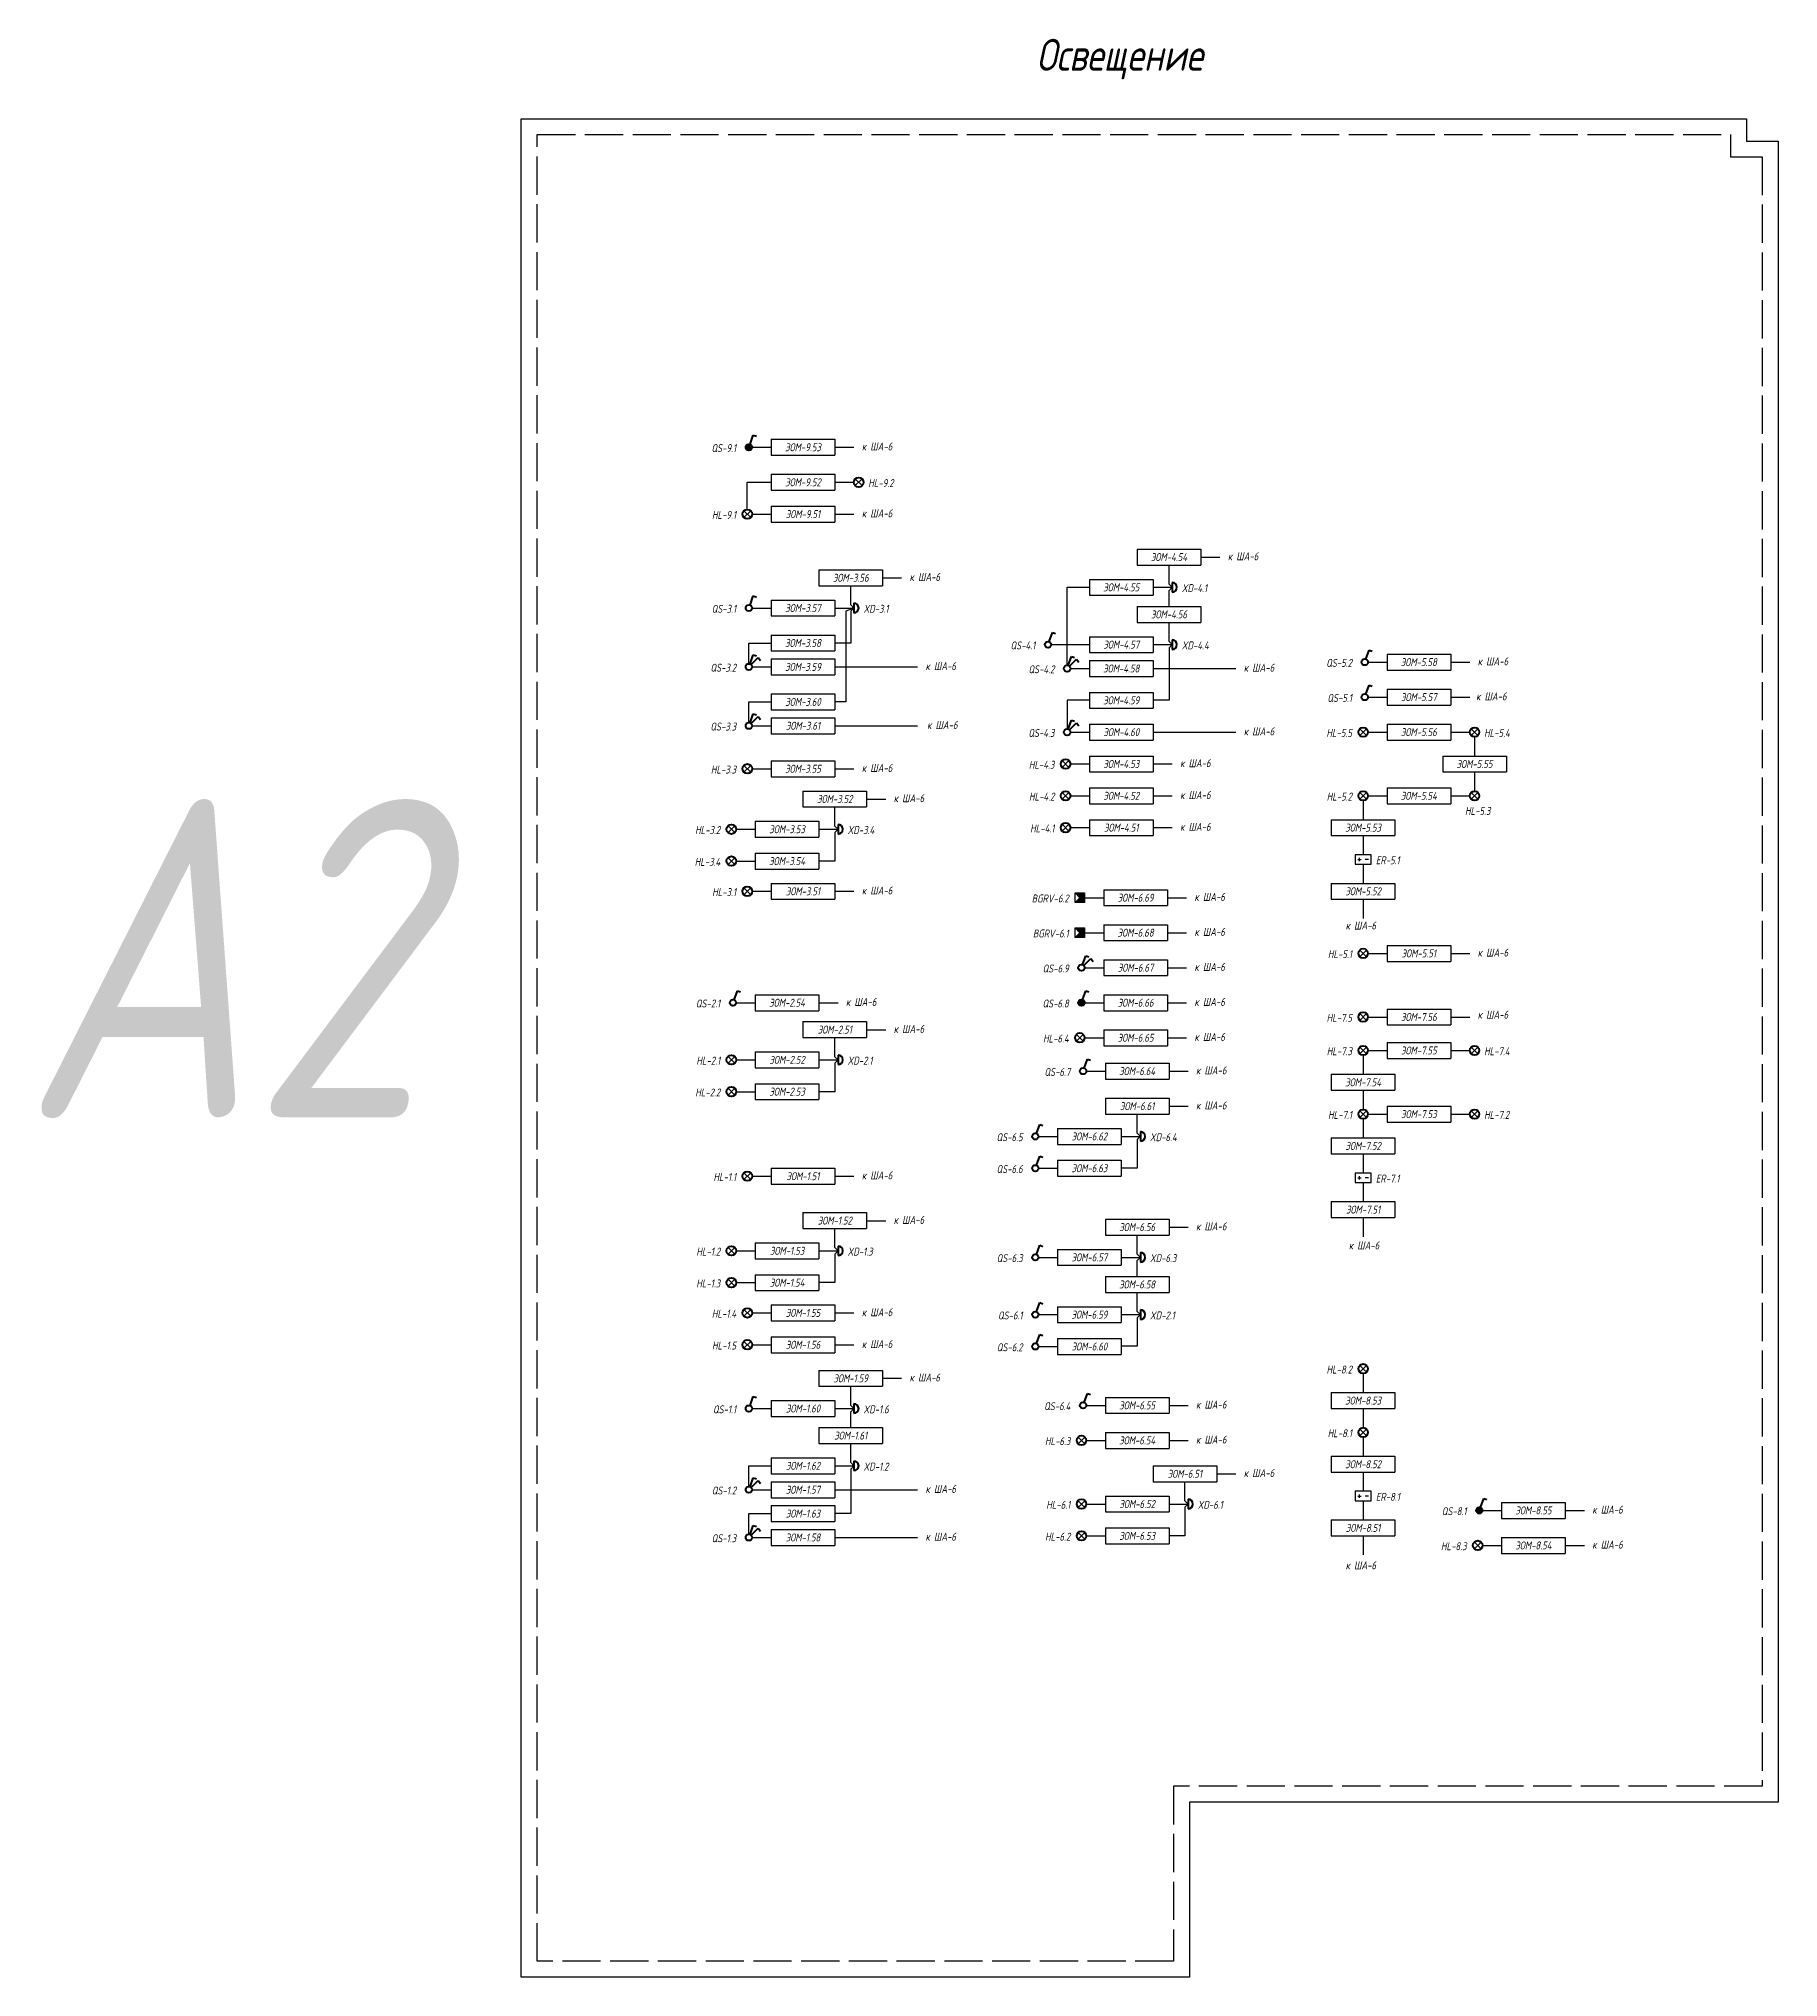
# Model space of a CAD drawing. Header units: millimetres. Extents: x -1048 to 3005, y -1068 to 487.
# Drawn here: x -338 to 209, y -1068 to -459 of the extents above; entities that cross this region are included whole.
import ezdxf
from ezdxf.enums import TextEntityAlignment as Align

# ---------------------------------------------------------------- set-up
doc = ezdxf.new("R2010")
doc.units = ezdxf.units.MM
doc.linetypes.add('ACAD_ISO02W100', pattern=[15, 12, -3])
doc.layers.add('noprint', color=2, linetype='Continuous', plot=False)
doc.styles.get("Standard").update_dxf_attribs({"font": 'arial.ttf'})
doc.styles.add('ГОСТ-ISOCPEUR', font='isocpeui.ttf', dxfattribs={"width": 0.8})
doc.linetypes.add('12V', pattern='A,12.7,-5.08,["12V",Standard,S=2.54,R=0,X=-2.54,Y=-1.27],-5.08', length=22.86)
doc.linetypes.add('220V_LINE', pattern='A,0.2,-0.05,["~220V",Standard,S=0.1,R=0,X=0,Y=-0.05],-0.4,0.1', length=0.75)

msp = doc.modelspace()

# ---------------------------------------------------------------- texts
at = {"style": 'ГОСТ-ISOCPEUR', "width": 0.8}
for s, p in [('QS-9.1', (-118.5, -588.84)), ('HL-9.1', (-118.5, -609.84)), ('QS-3.1', (-118.5, -639.34)), ('QS-4.1', (-24.5, -650.84)), ('QS-3.2', (-118.5, -657.84)), ('QS-4.2', (-18.5, -658.34)), ('QS-5.2', (75, -656.34)), ('QS-5.1', (75, -667.34)), ('QS-3.3', (-118.5, -676.34)), ('QS-4.3', (-18.5, -678.34)), ('HL-5.5', (75, -678.34)), ('HL-3.3', (-118.5, -689.84)), ('HL-4.3', (-18.5, -688.34)), ('HL-4.2', (-18.5, -698.34)), ('HL-5.2', (75, -698.34)), ('HL-5.3', (118.5, -702.84)), ('HL-3.2', (-123.5, -708.84)), ('HL-4.1', (-18.5, -708.34)), ('HL-3.4', (-123.5, -718.84)), ('HL-3.1', (-118.5, -728.34)), ('BGRV-6.2', (-14, -730.34)), ('BGRV-6.1', (-14, -741.34)), ('HL-5.1', (75, -747.84)), ('QS-6.9', (-14, -752.34)), ('QS-2.1', (-123.5, -763.34)), ('QS-6.8', (-14, -763.34)), ('HL-7.5', (75, -767.84)), ('HL-6.4', (-14, -774.34)), ('HL-2.1', (-123.5, -781.29)), ('HL-7.3', (75, -778.34)), ('QS-6.7', (-13.5, -784.84)), ('HL-2.2', (-123.5, -791.29)), ('HL-7.1', (75, -798.34)), ('QS-6.5', (-28.5, -805.34)), ('HL-1.1', (-118.5, -817.84)), ('QS-6.6', (-28.5, -815.34)), ('HL-1.2', (-123.5, -841.29)), ('QS-6.3', (-28.5, -843.34)), ('HL-1.3', (-123.5, -851.29)), ('HL-1.4', (-118.5, -860.79)), ('QS-6.1', (-28.5, -861.34)), ('HL-1.5', (-118.5, -870.79)), ('QS-6.2', (-28.5, -871.34)), ('HL-8.2', (75, -878.34)), ('QS-1.1', (-118.5, -890.84)), ('QS-6.4', (-13.5, -889.84)), ('HL-6.3', (-13.5, -900.84)), ('HL-8.1', (75, -898.34)), ('QS-1.2', (-118.5, -916.34)), ('HL-6.1', (-13.5, -920.84)), ('QS-8.1', (111, -922.84)), ('QS-1.3', (-118.5, -931.34)), ('HL-6.2', (-13.5, -930.84)), ('HL-8.3', (111, -933.84))]:
    msp.add_text(s, height=2.5, dxfattribs=at).set_placement(p, align=Align.RIGHT)
for s, p in [('к ША-6', (-79, -588.34)), ('HL-9.2', (-77, -599.84)), ('к ША-6', (-79, -609.34)), ('к ША-6', (36, -622.84)), ('к ША-6', (-64, -629.34)), ('XD-4.1', (21.5, -632.84)), ('XD-3.1', (-78.5, -639.34)), ('XD-4.4', (21.5, -650.84)), ('к ША-6', (-59, -657.34)), ('к ША-6', (41, -657.84)), ('к ША-6', (114.5, -655.84)), ('к ША-6', (114, -666.84)), ('к ША-6', (-58.5, -675.84)), ('к ША-6', (41, -677.84)), ('HL-5.4', (116.5, -678.34)), ('к ША-6', (-79, -689.34)), ('к ША-6', (21, -687.84)), ('к ША-6', (-69, -698.84)), ('к ША-6', (21, -697.84)), ('XD-3.4', (-83.5, -708.84)), ('к ША-6', (21, -707.84)), ('ER-5.1', (82.5, -718.34)), ('к ША-6', (-79, -727.84)), ('к ША-6', (25.5, -729.84)), ('к ША-6', (73, -738.84)), ('к ША-6', (25.5, -740.84)), ('к ША-6', (114.5, -747.34)), ('к ША-6', (25.5, -751.84)), ('к ША-6', (-84, -762.84)), ('к ША-6', (25.5, -762.84)), ('к ША-6', (114.5, -766.84)), ('к ША-6', (-69, -771.34)), ('к ША-6', (25.5, -773.84)), ('XD-2.1', (-83.5, -781.29)), ('HL-7.4', (116.5, -778.34)), ('к ША-6', (26, -784.34)), ('к ША-6', (26, -795.34)), ('HL-7.2', (116.5, -798.34)), ('XD-6.4', (11.5, -805.34)), ('к ША-6', (-79, -817.34)), ('ER-7.1', (82.5, -818.34)), ('к ША-6', (-69, -831.34)), ('к ША-6', (26, -833.34)), ('XD-1.3', (-83.5, -841.29)), ('к ША-6', (74, -839.34)), ('XD-6.3', (11.5, -843.34)), ('к ША-6', (-79, -860.34)), ('XD-2.1', (11.5, -861.34)), ('к ША-6', (-79, -870.34)), ('к ША-6', (-64, -880.84)), ('XD-1.6', (-78.5, -890.84)), ('к ША-6', (26, -889.34)), ('к ША-6', (26, -900.34)), ('XD-1.2', (-78.5, -908.84)), ('к ША-6', (-59, -915.84)), ('к ША-6', (41, -910.84)), ('XD-6.1', (26.5, -920.84)), ('ER-8.1', (82.5, -918.34)), ('к ША-6', (150.5, -922.34)), ('к ША-6', (-59, -930.84)), ('к ША-6', (150.5, -933.34)), ('к ША-6', (73, -939.84))]:
    msp.add_text(s, height=2.5, dxfattribs=at).set_placement(p)
at = {"layer": 'noprint', "style": 'ГОСТ-ISOCPEUR', "width": 0.8}
msp.add_text('Освещение', height=10, dxfattribs=at).set_placement((28.17, -469.04), align=Align.RIGHT)
msp.add_text('А2', height=100, dxfattribs=at).set_placement((-343.3, -797.86))

# ---------------------------------------------------------------- blocks, each defined once
blk = doc.blocks.new('*T99')
at = {"color": 0, "lineweight": -2}
for p, q in [((0, 0), (20, 0)), ((0, 0), (0, -5)), ((20, 0), (20, -5)), ((0, -5), (20, -5))]:
    blk.add_line(p, q, dxfattribs=at)
at = {"color": 0, "insert": (10, -2.5), "char_height": 2.5, "width": 19, "attachment_point": 5, "style": 'ГОСТ-ISOCPEUR'}
blk.add_mtext('{ЭОМ-1.51}', dxfattribs=at)
blk = doc.blocks.new('коробка коммутационная')
at = {"color": 0, "lineweight": -2}
blk.add_line((0, 3), (0, 0), dxfattribs=at)
blk.add_arc((0, 1.5), 1.5, 270, 90, dxfattribs=at)
blk = doc.blocks.new('*T100')
at = {"color": 0, "lineweight": -2}
for p, q in [((0, 0), (20, 0)), ((0, 0), (0, -5)), ((20, 0), (20, -5)), ((0, -5), (20, -5))]:
    blk.add_line(p, q, dxfattribs=at)
at = {"color": 0, "insert": (10, -2.5), "char_height": 2.5, "width": 19, "attachment_point": 5, "style": 'ГОСТ-ISOCPEUR'}
blk.add_mtext('{ЭОМ-1.52}', dxfattribs=at)
blk = doc.blocks.new('*T101')
at = {"color": 0, "lineweight": -2}
for p, q in [((0, 0), (20, 0)), ((0, 0), (0, -5)), ((20, 0), (20, -5)), ((0, -5), (20, -5))]:
    blk.add_line(p, q, dxfattribs=at)
at = {"color": 0, "insert": (10, -2.5), "char_height": 2.5, "width": 19, "attachment_point": 5, "style": 'ГОСТ-ISOCPEUR'}
blk.add_mtext('{ЭОМ-1.53}', dxfattribs=at)
blk = doc.blocks.new('*T102')
at = {"color": 0, "lineweight": -2}
for p, q in [((0, 0), (20, 0)), ((0, 0), (0, -5)), ((20, 0), (20, -5)), ((0, -5), (20, -5))]:
    blk.add_line(p, q, dxfattribs=at)
at = {"color": 0, "insert": (10, -2.5), "char_height": 2.5, "width": 19, "attachment_point": 5, "style": 'ГОСТ-ISOCPEUR'}
blk.add_mtext('{ЭОМ-1.54}', dxfattribs=at)
blk = doc.blocks.new('*T103')
at = {"color": 0, "lineweight": -2}
for p, q in [((0, 0), (20, 0)), ((0, 0), (0, -5)), ((20, 0), (20, -5)), ((0, -5), (20, -5))]:
    blk.add_line(p, q, dxfattribs=at)
at = {"color": 0, "insert": (10, -2.5), "char_height": 2.5, "width": 19, "attachment_point": 5, "style": 'ГОСТ-ISOCPEUR'}
blk.add_mtext('{ЭОМ-1.55}', dxfattribs=at)
blk = doc.blocks.new('*T104')
at = {"color": 0, "lineweight": -2}
for p, q in [((0, 0), (20, 0)), ((0, 0), (0, -5)), ((20, 0), (20, -5)), ((0, -5), (20, -5))]:
    blk.add_line(p, q, dxfattribs=at)
at = {"color": 0, "insert": (10, -2.5), "char_height": 2.5, "width": 19, "attachment_point": 5, "style": 'ГОСТ-ISOCPEUR'}
blk.add_mtext('{ЭОМ-1.56}', dxfattribs=at)
blk = doc.blocks.new('кнопка 1')
at = {"color": 0, "lineweight": -2}
for p, q in [((0.35, 0.94), (1.39, 3.78)), ((1.39, 3.78), (2.34, 3.45))]:
    blk.add_line(p, q, dxfattribs=at)
blk.add_circle((0, 0), 1, dxfattribs=at)
blk = doc.blocks.new('*T142')
at = {"color": 0, "lineweight": -2}
for p, q in [((0, 0), (20, 0)), ((0, 0), (0, -5)), ((20, 0), (20, -5)), ((0, -5), (20, -5))]:
    blk.add_line(p, q, dxfattribs=at)
at = {"color": 0, "insert": (10, -2.5), "char_height": 2.5, "width": 19, "attachment_point": 5, "style": 'ГОСТ-ISOCPEUR'}
blk.add_mtext('{ЭОМ-1.60}', dxfattribs=at)
blk = doc.blocks.new('*T143')
at = {"color": 0, "lineweight": -2}
for p, q in [((0, 0), (20, 0)), ((0, 0), (0, -5)), ((20, 0), (20, -5)), ((0, -5), (20, -5))]:
    blk.add_line(p, q, dxfattribs=at)
at = {"color": 0, "insert": (10, -2.5), "char_height": 2.5, "width": 19, "attachment_point": 5, "style": 'ГОСТ-ISOCPEUR'}
blk.add_mtext('{ЭОМ-1.57}', dxfattribs=at)
blk = doc.blocks.new('кнопка 2')
at = {"color": 0, "lineweight": -2}
for p, q in [((0.35, 0.94), (1.39, 3.78)), ((0.71, 0.71), (2.93, 2.93)), ((1.39, 3.78), (2.34, 3.45)), ((2.93, 2.93), (3.66, 2))]:
    blk.add_line(p, q, dxfattribs=at)
blk.add_circle((0, 0), 1, dxfattribs=at)
blk = doc.blocks.new('*T144')
at = {"color": 0, "lineweight": -2}
for p, q in [((0, 0), (20, 0)), ((0, 0), (0, -5)), ((20, 0), (20, -5)), ((0, -5), (20, -5))]:
    blk.add_line(p, q, dxfattribs=at)
at = {"color": 0, "insert": (10, -2.5), "char_height": 2.5, "width": 19, "attachment_point": 5, "style": 'ГОСТ-ISOCPEUR'}
blk.add_mtext('{ЭОМ-1.58}', dxfattribs=at)
blk = doc.blocks.new('*T145')
at = {"color": 0, "lineweight": -2}
for p, q in [((0, 0), (20, 0)), ((0, 0), (0, -5)), ((20, 0), (20, -5)), ((0, -5), (20, -5))]:
    blk.add_line(p, q, dxfattribs=at)
at = {"color": 0, "insert": (10, -2.5), "char_height": 2.5, "width": 19, "attachment_point": 5, "style": 'ГОСТ-ISOCPEUR'}
blk.add_mtext('{ЭОМ-2.51}', dxfattribs=at)
blk = doc.blocks.new('*T146')
at = {"color": 0, "lineweight": -2}
for p, q in [((0, 0), (20, 0)), ((0, 0), (0, -5)), ((20, 0), (20, -5)), ((0, -5), (20, -5))]:
    blk.add_line(p, q, dxfattribs=at)
at = {"color": 0, "insert": (10, -2.5), "char_height": 2.5, "width": 19, "attachment_point": 5, "style": 'ГОСТ-ISOCPEUR'}
blk.add_mtext('{ЭОМ-2.52}', dxfattribs=at)
blk = doc.blocks.new('*T147')
at = {"color": 0, "lineweight": -2}
for p, q in [((0, 0), (20, 0)), ((0, 0), (0, -5)), ((20, 0), (20, -5)), ((0, -5), (20, -5))]:
    blk.add_line(p, q, dxfattribs=at)
at = {"color": 0, "insert": (10, -2.5), "char_height": 2.5, "width": 19, "attachment_point": 5, "style": 'ГОСТ-ISOCPEUR'}
blk.add_mtext('{ЭОМ-2.53}', dxfattribs=at)
blk = doc.blocks.new('*T149')
at = {"color": 0, "lineweight": -2}
for p, q in [((0, 0), (20, 0)), ((0, 0), (0, -5)), ((20, 0), (20, -5)), ((0, -5), (20, -5))]:
    blk.add_line(p, q, dxfattribs=at)
at = {"color": 0, "insert": (10, -2.5), "char_height": 2.5, "width": 19, "attachment_point": 5, "style": 'ГОСТ-ISOCPEUR'}
blk.add_mtext('{ЭОМ-1.59}', dxfattribs=at)
blk = doc.blocks.new('*T150')
at = {"color": 0, "lineweight": -2}
for p, q in [((0, 0), (20, 0)), ((0, 0), (0, -5)), ((20, 0), (20, -5)), ((0, -5), (20, -5))]:
    blk.add_line(p, q, dxfattribs=at)
at = {"color": 0, "insert": (10, -2.5), "char_height": 2.5, "width": 19, "attachment_point": 5, "style": 'ГОСТ-ISOCPEUR'}
blk.add_mtext('{ЭОМ-1.61}', dxfattribs=at)
blk = doc.blocks.new('*T151')
at = {"color": 0, "lineweight": -2}
for p, q in [((0, 0), (20, 0)), ((0, 0), (0, -5)), ((20, 0), (20, -5)), ((0, -5), (20, -5))]:
    blk.add_line(p, q, dxfattribs=at)
at = {"color": 0, "insert": (10, -2.5), "char_height": 2.5, "width": 19, "attachment_point": 5, "style": 'ГОСТ-ISOCPEUR'}
blk.add_mtext('{ЭОМ-1.62}', dxfattribs=at)
blk = doc.blocks.new('*T152')
at = {"color": 0, "lineweight": -2}
for p, q in [((0, 0), (20, 0)), ((0, 0), (0, -5)), ((20, 0), (20, -5)), ((0, -5), (20, -5))]:
    blk.add_line(p, q, dxfattribs=at)
at = {"color": 0, "insert": (10, -2.5), "char_height": 2.5, "width": 19, "attachment_point": 5, "style": 'ГОСТ-ISOCPEUR'}
blk.add_mtext('{ЭОМ-1.63}', dxfattribs=at)
blk = doc.blocks.new('*T153')
at = {"color": 0, "lineweight": -2}
for p, q in [((0, 0), (20, 0)), ((0, 0), (0, -5)), ((20, 0), (20, -5)), ((0, -5), (20, -5))]:
    blk.add_line(p, q, dxfattribs=at)
at = {"color": 0, "insert": (10, -2.5), "char_height": 2.5, "width": 19, "attachment_point": 5, "style": 'ГОСТ-ISOCPEUR'}
blk.add_mtext('{ЭОМ-2.54}', dxfattribs=at)
blk = doc.blocks.new('*T155')
at = {"color": 0, "lineweight": -2}
for p, q in [((0, 0), (20, 0)), ((0, 0), (0, -5)), ((20, 0), (20, -5)), ((0, -5), (20, -5))]:
    blk.add_line(p, q, dxfattribs=at)
at = {"color": 0, "insert": (10, -2.5), "char_height": 2.5, "width": 19, "attachment_point": 5, "style": 'ГОСТ-ISOCPEUR'}
blk.add_mtext('{ЭОМ-3.51}', dxfattribs=at)
blk = doc.blocks.new('*T156')
at = {"color": 0, "lineweight": -2}
for p, q in [((0, 0), (20, 0)), ((0, 0), (0, -5)), ((20, 0), (20, -5)), ((0, -5), (20, -5))]:
    blk.add_line(p, q, dxfattribs=at)
at = {"color": 0, "insert": (10, -2.5), "char_height": 2.5, "width": 19, "attachment_point": 5, "style": 'ГОСТ-ISOCPEUR'}
blk.add_mtext('{ЭОМ-3.52}', dxfattribs=at)
blk = doc.blocks.new('*T157')
at = {"color": 0, "lineweight": -2}
for p, q in [((0, 0), (20, 0)), ((0, 0), (0, -5)), ((20, 0), (20, -5)), ((0, -5), (20, -5))]:
    blk.add_line(p, q, dxfattribs=at)
at = {"color": 0, "insert": (10, -2.5), "char_height": 2.5, "width": 19, "attachment_point": 5, "style": 'ГОСТ-ISOCPEUR'}
blk.add_mtext('{ЭОМ-3.53}', dxfattribs=at)
blk = doc.blocks.new('*T158')
at = {"color": 0, "lineweight": -2}
for p, q in [((0, 0), (20, 0)), ((0, 0), (0, -5)), ((20, 0), (20, -5)), ((0, -5), (20, -5))]:
    blk.add_line(p, q, dxfattribs=at)
at = {"color": 0, "insert": (10, -2.5), "char_height": 2.5, "width": 19, "attachment_point": 5, "style": 'ГОСТ-ISOCPEUR'}
blk.add_mtext('{ЭОМ-3.54}', dxfattribs=at)
blk = doc.blocks.new('*T159')
at = {"color": 0, "lineweight": -2}
for p, q in [((0, 0), (20, 0)), ((0, 0), (0, -5)), ((20, 0), (20, -5)), ((0, -5), (20, -5))]:
    blk.add_line(p, q, dxfattribs=at)
at = {"color": 0, "insert": (10, -2.5), "char_height": 2.5, "width": 19, "attachment_point": 5, "style": 'ГОСТ-ISOCPEUR'}
blk.add_mtext('{ЭОМ-3.55}', dxfattribs=at)
blk = doc.blocks.new('*T160')
at = {"color": 0, "lineweight": -2}
for p, q in [((0, 0), (20, 0)), ((0, 0), (0, -5)), ((20, 0), (20, -5)), ((0, -5), (20, -5))]:
    blk.add_line(p, q, dxfattribs=at)
at = {"color": 0, "insert": (10, -2.5), "char_height": 2.5, "width": 19, "attachment_point": 5, "style": 'ГОСТ-ISOCPEUR'}
blk.add_mtext('{ЭОМ-3.57}', dxfattribs=at)
blk = doc.blocks.new('*T161')
at = {"color": 0, "lineweight": -2}
for p, q in [((0, 0), (20, 0)), ((0, 0), (0, -5)), ((20, 0), (20, -5)), ((0, -5), (20, -5))]:
    blk.add_line(p, q, dxfattribs=at)
at = {"color": 0, "insert": (10, -2.5), "char_height": 2.5, "width": 19, "attachment_point": 5, "style": 'ГОСТ-ISOCPEUR'}
blk.add_mtext('{ЭОМ-3.59}', dxfattribs=at)
blk = doc.blocks.new('*T162')
at = {"color": 0, "lineweight": -2}
for p, q in [((0, 0), (20, 0)), ((0, 0), (0, -5)), ((20, 0), (20, -5)), ((0, -5), (20, -5))]:
    blk.add_line(p, q, dxfattribs=at)
at = {"color": 0, "insert": (10, -2.5), "char_height": 2.5, "width": 19, "attachment_point": 5, "style": 'ГОСТ-ISOCPEUR'}
blk.add_mtext('{ЭОМ-3.56}', dxfattribs=at)
blk = doc.blocks.new('*T164')
at = {"color": 0, "lineweight": -2}
for p, q in [((0, 0), (20, 0)), ((0, 0), (0, -5)), ((20, 0), (20, -5)), ((0, -5), (20, -5))]:
    blk.add_line(p, q, dxfattribs=at)
at = {"color": 0, "insert": (10, -2.5), "char_height": 2.5, "width": 19, "attachment_point": 5, "style": 'ГОСТ-ISOCPEUR'}
blk.add_mtext('{ЭОМ-3.58}', dxfattribs=at)
blk = doc.blocks.new('*T165')
at = {"color": 0, "lineweight": -2}
for p, q in [((0, 0), (20, 0)), ((0, 0), (0, -5)), ((20, 0), (20, -5)), ((0, -5), (20, -5))]:
    blk.add_line(p, q, dxfattribs=at)
at = {"color": 0, "insert": (10, -2.5), "char_height": 2.5, "width": 19, "attachment_point": 5, "style": 'ГОСТ-ISOCPEUR'}
blk.add_mtext('{ЭОМ-3.61}', dxfattribs=at)
blk = doc.blocks.new('*T166')
at = {"color": 0, "lineweight": -2}
for p, q in [((0, 0), (20, 0)), ((0, 0), (0, -5)), ((20, 0), (20, -5)), ((0, -5), (20, -5))]:
    blk.add_line(p, q, dxfattribs=at)
at = {"color": 0, "insert": (10, -2.5), "char_height": 2.5, "width": 19, "attachment_point": 5, "style": 'ГОСТ-ISOCPEUR'}
blk.add_mtext('{ЭОМ-3.60}', dxfattribs=at)
blk = doc.blocks.new('*T167')
at = {"color": 0, "lineweight": -2}
for p, q in [((0, 0), (20, 0)), ((0, 0), (0, -5)), ((20, 0), (20, -5)), ((0, -5), (20, -5))]:
    blk.add_line(p, q, dxfattribs=at)
at = {"color": 0, "insert": (10, -2.5), "char_height": 2.5, "width": 19, "attachment_point": 5, "style": 'ГОСТ-ISOCPEUR'}
blk.add_mtext('{ЭОМ-9.51}', dxfattribs=at)
blk = doc.blocks.new('*T168')
at = {"color": 0, "lineweight": -2}
for p, q in [((0, 0), (20, 0)), ((0, 0), (0, -5)), ((20, 0), (20, -5)), ((0, -5), (20, -5))]:
    blk.add_line(p, q, dxfattribs=at)
at = {"color": 0, "insert": (10, -2.5), "char_height": 2.5, "width": 19, "attachment_point": 5, "style": 'ГОСТ-ISOCPEUR'}
blk.add_mtext('{ЭОМ-9.52}', dxfattribs=at)
blk = doc.blocks.new('*T169')
at = {"color": 0, "lineweight": -2}
for p, q in [((0, 0), (20, 0)), ((0, 0), (0, -5)), ((20, 0), (20, -5)), ((0, -5), (20, -5))]:
    blk.add_line(p, q, dxfattribs=at)
at = {"color": 0, "insert": (10, -2.5), "char_height": 2.5, "width": 19, "attachment_point": 5, "style": 'ГОСТ-ISOCPEUR'}
blk.add_mtext('{ЭОМ-9.53}', dxfattribs=at)
blk = doc.blocks.new('кнопка 1 открытая IP44')
at = {"lineweight": -2}
blk.add_hatch(color=0, dxfattribs=at).paths.add_polyline_path([(-1, 0, 1), (1, 0, 1)])
at = {"color": 0, "lineweight": -2}
for p, q in [((0.35, 0.94), (1.39, 3.78)), ((1.39, 3.78), (2.34, 3.45))]:
    blk.add_line(p, q, dxfattribs=at)
blk.add_circle((0, 0), 1, dxfattribs=at)
blk = doc.blocks.new('*T170')
at = {"color": 0, "lineweight": -2}
for p, q in [((0, 0), (20, 0)), ((0, 0), (0, -5)), ((20, 0), (20, -5)), ((0, -5), (20, -5))]:
    blk.add_line(p, q, dxfattribs=at)
at = {"color": 0, "insert": (10, -2.5), "char_height": 2.5, "width": 19, "attachment_point": 5, "style": 'ГОСТ-ISOCPEUR'}
blk.add_mtext('{ЭОМ-4.51}', dxfattribs=at)
blk = doc.blocks.new('*T171')
at = {"color": 0, "lineweight": -2}
for p, q in [((0, 0), (20, 0)), ((0, 0), (0, -5)), ((20, 0), (20, -5)), ((0, -5), (20, -5))]:
    blk.add_line(p, q, dxfattribs=at)
at = {"color": 0, "insert": (10, -2.5), "char_height": 2.5, "width": 19, "attachment_point": 5, "style": 'ГОСТ-ISOCPEUR'}
blk.add_mtext('{ЭОМ-4.52}', dxfattribs=at)
blk = doc.blocks.new('*T172')
at = {"color": 0, "lineweight": -2}
for p, q in [((0, 0), (20, 0)), ((0, 0), (0, -5)), ((20, 0), (20, -5)), ((0, -5), (20, -5))]:
    blk.add_line(p, q, dxfattribs=at)
at = {"color": 0, "insert": (10, -2.5), "char_height": 2.5, "width": 19, "attachment_point": 5, "style": 'ГОСТ-ISOCPEUR'}
blk.add_mtext('{ЭОМ-4.53}', dxfattribs=at)
blk = doc.blocks.new('*T173')
at = {"color": 0, "lineweight": -2}
for p, q in [((0, 0), (20, 0)), ((0, 0), (0, -5)), ((20, 0), (20, -5)), ((0, -5), (20, -5))]:
    blk.add_line(p, q, dxfattribs=at)
at = {"color": 0, "insert": (10, -2.5), "char_height": 2.5, "width": 19, "attachment_point": 5, "style": 'ГОСТ-ISOCPEUR'}
blk.add_mtext('{ЭОМ-4.58}', dxfattribs=at)
blk = doc.blocks.new('*T174')
at = {"color": 0, "lineweight": -2}
for p, q in [((0, 0), (20, 0)), ((0, 0), (0, -5)), ((20, 0), (20, -5)), ((0, -5), (20, -5))]:
    blk.add_line(p, q, dxfattribs=at)
at = {"color": 0, "insert": (10, -2.5), "char_height": 2.5, "width": 19, "attachment_point": 5, "style": 'ГОСТ-ISOCPEUR'}
blk.add_mtext('{ЭОМ-4.54}', dxfattribs=at)
blk = doc.blocks.new('*T175')
at = {"color": 0, "lineweight": -2}
for p, q in [((0, 0), (20, 0)), ((0, 0), (0, -5)), ((20, 0), (20, -5)), ((0, -5), (20, -5))]:
    blk.add_line(p, q, dxfattribs=at)
at = {"color": 0, "insert": (10, -2.5), "char_height": 2.5, "width": 19, "attachment_point": 5, "style": 'ГОСТ-ISOCPEUR'}
blk.add_mtext('{ЭОМ-4.56}', dxfattribs=at)
blk = doc.blocks.new('*T176')
at = {"color": 0, "lineweight": -2}
for p, q in [((0, 0), (20, 0)), ((0, 0), (0, -5)), ((20, 0), (20, -5)), ((0, -5), (20, -5))]:
    blk.add_line(p, q, dxfattribs=at)
at = {"color": 0, "insert": (10, -2.5), "char_height": 2.5, "width": 19, "attachment_point": 5, "style": 'ГОСТ-ISOCPEUR'}
blk.add_mtext('{ЭОМ-4.57}', dxfattribs=at)
blk = doc.blocks.new('*T177')
at = {"color": 0, "lineweight": -2}
for p, q in [((0, 0), (20, 0)), ((0, 0), (0, -5)), ((20, 0), (20, -5)), ((0, -5), (20, -5))]:
    blk.add_line(p, q, dxfattribs=at)
at = {"color": 0, "insert": (10, -2.5), "char_height": 2.5, "width": 19, "attachment_point": 5, "style": 'ГОСТ-ISOCPEUR'}
blk.add_mtext('{ЭОМ-4.55}', dxfattribs=at)
blk = doc.blocks.new('*T178')
at = {"color": 0, "lineweight": -2}
for p, q in [((0, 0), (20, 0)), ((0, 0), (0, -5)), ((20, 0), (20, -5)), ((0, -5), (20, -5))]:
    blk.add_line(p, q, dxfattribs=at)
at = {"color": 0, "insert": (10, -2.5), "char_height": 2.5, "width": 19, "attachment_point": 5, "style": 'ГОСТ-ISOCPEUR'}
blk.add_mtext('{ЭОМ-4.60}', dxfattribs=at)
blk = doc.blocks.new('*T179')
at = {"color": 0, "lineweight": -2}
for p, q in [((0, 0), (20, 0)), ((0, 0), (0, -5)), ((20, 0), (20, -5)), ((0, -5), (20, -5))]:
    blk.add_line(p, q, dxfattribs=at)
at = {"color": 0, "insert": (10, -2.5), "char_height": 2.5, "width": 19, "attachment_point": 5, "style": 'ГОСТ-ISOCPEUR'}
blk.add_mtext('{ЭОМ-6.51}', dxfattribs=at)
blk = doc.blocks.new('*T180')
at = {"color": 0, "lineweight": -2}
for p, q in [((0, 0), (20, 0)), ((0, 0), (0, -5)), ((20, 0), (20, -5)), ((0, -5), (20, -5))]:
    blk.add_line(p, q, dxfattribs=at)
at = {"color": 0, "insert": (10, -2.5), "char_height": 2.5, "width": 19, "attachment_point": 5, "style": 'ГОСТ-ISOCPEUR'}
blk.add_mtext('{ЭОМ-6.52}', dxfattribs=at)
blk = doc.blocks.new('*T181')
at = {"color": 0, "lineweight": -2}
for p, q in [((0, 0), (20, 0)), ((0, 0), (0, -5)), ((20, 0), (20, -5)), ((0, -5), (20, -5))]:
    blk.add_line(p, q, dxfattribs=at)
at = {"color": 0, "insert": (10, -2.5), "char_height": 2.5, "width": 19, "attachment_point": 5, "style": 'ГОСТ-ISOCPEUR'}
blk.add_mtext('{ЭОМ-6.53}', dxfattribs=at)
blk = doc.blocks.new('*T182')
at = {"color": 0, "lineweight": -2}
for p, q in [((0, 0), (20, 0)), ((0, 0), (0, -5)), ((20, 0), (20, -5)), ((0, -5), (20, -5))]:
    blk.add_line(p, q, dxfattribs=at)
at = {"color": 0, "insert": (10, -2.5), "char_height": 2.5, "width": 19, "attachment_point": 5, "style": 'ГОСТ-ISOCPEUR'}
blk.add_mtext('{ЭОМ-6.54}', dxfattribs=at)
blk = doc.blocks.new('*T183')
at = {"color": 0, "lineweight": -2}
for p, q in [((0, 0), (20, 0)), ((0, 0), (0, -5)), ((20, 0), (20, -5)), ((0, -5), (20, -5))]:
    blk.add_line(p, q, dxfattribs=at)
at = {"color": 0, "insert": (10, -2.5), "char_height": 2.5, "width": 19, "attachment_point": 5, "style": 'ГОСТ-ISOCPEUR'}
blk.add_mtext('{ЭОМ-6.55}', dxfattribs=at)
blk = doc.blocks.new('*T184')
at = {"color": 0, "lineweight": -2}
for p, q in [((0, 0), (20, 0)), ((0, 0), (0, -5)), ((20, 0), (20, -5)), ((0, -5), (20, -5))]:
    blk.add_line(p, q, dxfattribs=at)
at = {"color": 0, "insert": (10, -2.5), "char_height": 2.5, "width": 19, "attachment_point": 5, "style": 'ГОСТ-ISOCPEUR'}
blk.add_mtext('{ЭОМ-6.56}', dxfattribs=at)
blk = doc.blocks.new('*T185')
at = {"color": 0, "lineweight": -2}
for p, q in [((0, 0), (20, 0)), ((0, 0), (0, -5)), ((20, 0), (20, -5)), ((0, -5), (20, -5))]:
    blk.add_line(p, q, dxfattribs=at)
at = {"color": 0, "insert": (10, -2.5), "char_height": 2.5, "width": 19, "attachment_point": 5, "style": 'ГОСТ-ISOCPEUR'}
blk.add_mtext('{ЭОМ-6.58}', dxfattribs=at)
blk = doc.blocks.new('*T186')
at = {"color": 0, "lineweight": -2}
for p, q in [((0, 0), (20, 0)), ((0, 0), (0, -5)), ((20, 0), (20, -5)), ((0, -5), (20, -5))]:
    blk.add_line(p, q, dxfattribs=at)
at = {"color": 0, "insert": (10, -2.5), "char_height": 2.5, "width": 19, "attachment_point": 5, "style": 'ГОСТ-ISOCPEUR'}
blk.add_mtext('{ЭОМ-6.57}', dxfattribs=at)
blk = doc.blocks.new('*T187')
at = {"color": 0, "lineweight": -2}
for p, q in [((0, 0), (20, 0)), ((0, 0), (0, -5)), ((20, 0), (20, -5)), ((0, -5), (20, -5))]:
    blk.add_line(p, q, dxfattribs=at)
at = {"color": 0, "insert": (10, -2.5), "char_height": 2.5, "width": 19, "attachment_point": 5, "style": 'ГОСТ-ISOCPEUR'}
blk.add_mtext('{ЭОМ-6.59}', dxfattribs=at)
blk = doc.blocks.new('*T188')
at = {"color": 0, "lineweight": -2}
for p, q in [((0, 0), (20, 0)), ((0, 0), (0, -5)), ((20, 0), (20, -5)), ((0, -5), (20, -5))]:
    blk.add_line(p, q, dxfattribs=at)
at = {"color": 0, "insert": (10, -2.5), "char_height": 2.5, "width": 19, "attachment_point": 5, "style": 'ГОСТ-ISOCPEUR'}
blk.add_mtext('{ЭОМ-6.60}', dxfattribs=at)
blk = doc.blocks.new('*T189')
at = {"color": 0, "lineweight": -2}
for p, q in [((0, 0), (20, 0)), ((0, 0), (0, -5)), ((20, 0), (20, -5)), ((0, -5), (20, -5))]:
    blk.add_line(p, q, dxfattribs=at)
at = {"color": 0, "insert": (10, -2.5), "char_height": 2.5, "width": 19, "attachment_point": 5, "style": 'ГОСТ-ISOCPEUR'}
blk.add_mtext('{ЭОМ-6.61}', dxfattribs=at)
blk = doc.blocks.new('*T190')
at = {"color": 0, "lineweight": -2}
for p, q in [((0, 0), (20, 0)), ((0, 0), (0, -5)), ((20, 0), (20, -5)), ((0, -5), (20, -5))]:
    blk.add_line(p, q, dxfattribs=at)
at = {"color": 0, "insert": (10, -2.5), "char_height": 2.5, "width": 19, "attachment_point": 5, "style": 'ГОСТ-ISOCPEUR'}
blk.add_mtext('{ЭОМ-6.62}', dxfattribs=at)
blk = doc.blocks.new('*T191')
at = {"color": 0, "lineweight": -2}
for p, q in [((0, 0), (20, 0)), ((0, 0), (0, -5)), ((20, 0), (20, -5)), ((0, -5), (20, -5))]:
    blk.add_line(p, q, dxfattribs=at)
at = {"color": 0, "insert": (10, -2.5), "char_height": 2.5, "width": 19, "attachment_point": 5, "style": 'ГОСТ-ISOCPEUR'}
blk.add_mtext('{ЭОМ-6.63}', dxfattribs=at)
blk = doc.blocks.new('*T192')
at = {"color": 0, "lineweight": -2}
for p, q in [((0, 0), (20, 0)), ((0, 0), (0, -5)), ((20, 0), (20, -5)), ((0, -5), (20, -5))]:
    blk.add_line(p, q, dxfattribs=at)
at = {"color": 0, "insert": (10, -2.5), "char_height": 2.5, "width": 19, "attachment_point": 5, "style": 'ГОСТ-ISOCPEUR'}
blk.add_mtext('{ЭОМ-6.64}', dxfattribs=at)
blk = doc.blocks.new('*T193')
at = {"color": 0, "lineweight": -2}
for p, q in [((0, 0), (20, 0)), ((0, 0), (0, -5)), ((20, 0), (20, -5)), ((0, -5), (20, -5))]:
    blk.add_line(p, q, dxfattribs=at)
at = {"color": 0, "insert": (10, -2.5), "char_height": 2.5, "width": 19, "attachment_point": 5, "style": 'ГОСТ-ISOCPEUR'}
blk.add_mtext('{ЭОМ-6.65}', dxfattribs=at)
blk = doc.blocks.new('*T194')
at = {"color": 0, "lineweight": -2}
for p, q in [((0, 0), (20, 0)), ((0, 0), (0, -5)), ((20, 0), (20, -5)), ((0, -5), (20, -5))]:
    blk.add_line(p, q, dxfattribs=at)
at = {"color": 0, "insert": (10, -2.5), "char_height": 2.5, "width": 19, "attachment_point": 5, "style": 'ГОСТ-ISOCPEUR'}
blk.add_mtext('{ЭОМ-6.66}', dxfattribs=at)
blk = doc.blocks.new('ИП')
at = {"color": 0}
for p, q in [((0.86, 1.5), (1.91, 1.5)), ((1.38, 0.97), (1.38, 2.03)), ((4.14, 1.5), (3.09, 1.5))]:
    blk.add_line(p, q, dxfattribs=at)
blk.add_lwpolyline([(0, 0), (5, 0), (5, 3), (0, 3)], close=True, dxfattribs=at)
blk = doc.blocks.new('*T195')
at = {"color": 0, "lineweight": -2}
for p, q in [((0, 0), (20, 0)), ((0, 0), (0, -5)), ((20, 0), (20, -5)), ((0, -5), (20, -5))]:
    blk.add_line(p, q, dxfattribs=at)
at = {"color": 0, "insert": (10, -2.5), "char_height": 2.5, "width": 19, "attachment_point": 5, "style": 'ГОСТ-ISOCPEUR'}
blk.add_mtext('{ЭОМ-8.52}', dxfattribs=at)
blk = doc.blocks.new('*T196')
at = {"color": 0, "lineweight": -2}
for p, q in [((0, 0), (20, 0)), ((0, 0), (0, -5)), ((20, 0), (20, -5)), ((0, -5), (20, -5))]:
    blk.add_line(p, q, dxfattribs=at)
at = {"color": 0, "insert": (10, -2.5), "char_height": 2.5, "width": 19, "attachment_point": 5, "style": 'ГОСТ-ISOCPEUR'}
blk.add_mtext('{ЭОМ-8.51}', dxfattribs=at)
blk = doc.blocks.new('*T197')
at = {"color": 0, "lineweight": -2}
for p, q in [((0, 0), (20, 0)), ((0, 0), (0, -5)), ((20, 0), (20, -5)), ((0, -5), (20, -5))]:
    blk.add_line(p, q, dxfattribs=at)
at = {"color": 0, "insert": (10, -2.5), "char_height": 2.5, "width": 19, "attachment_point": 5, "style": 'ГОСТ-ISOCPEUR'}
blk.add_mtext('{ЭОМ-8.53}', dxfattribs=at)
blk = doc.blocks.new('*T199')
at = {"color": 0, "lineweight": -2}
for p, q in [((0, 0), (20, 0)), ((0, 0), (0, -5)), ((20, 0), (20, -5)), ((0, -5), (20, -5))]:
    blk.add_line(p, q, dxfattribs=at)
at = {"color": 0, "insert": (10, -2.5), "char_height": 2.5, "width": 19, "attachment_point": 5, "style": 'ГОСТ-ISOCPEUR'}
blk.add_mtext('{ЭОМ-8.54}', dxfattribs=at)
blk = doc.blocks.new('*T200')
at = {"color": 0, "lineweight": -2}
for p, q in [((0, 0), (20, 0)), ((0, 0), (0, -5)), ((20, 0), (20, -5)), ((0, -5), (20, -5))]:
    blk.add_line(p, q, dxfattribs=at)
at = {"color": 0, "insert": (10, -2.5), "char_height": 2.5, "width": 19, "attachment_point": 5, "style": 'ГОСТ-ISOCPEUR'}
blk.add_mtext('{ЭОМ-8.55}', dxfattribs=at)
blk = doc.blocks.new('*T201')
at = {"color": 0, "lineweight": -2}
for p, q in [((0, 0), (20, 0)), ((0, 0), (0, -5)), ((20, 0), (20, -5)), ((0, -5), (20, -5))]:
    blk.add_line(p, q, dxfattribs=at)
at = {"color": 0, "insert": (10, -2.5), "char_height": 2.5, "width": 19, "attachment_point": 5, "style": 'ГОСТ-ISOCPEUR'}
blk.add_mtext('{ЭОМ-7.52}', dxfattribs=at)
blk = doc.blocks.new('*T202')
at = {"color": 0, "lineweight": -2}
for p, q in [((0, 0), (20, 0)), ((0, 0), (0, -5)), ((20, 0), (20, -5)), ((0, -5), (20, -5))]:
    blk.add_line(p, q, dxfattribs=at)
at = {"color": 0, "insert": (10, -2.5), "char_height": 2.5, "width": 19, "attachment_point": 5, "style": 'ГОСТ-ISOCPEUR'}
blk.add_mtext('{ЭОМ-7.51}', dxfattribs=at)
blk = doc.blocks.new('*T203')
at = {"color": 0, "lineweight": -2}
for p, q in [((0, 0), (20, 0)), ((0, 0), (0, -5)), ((20, 0), (20, -5)), ((0, -5), (20, -5))]:
    blk.add_line(p, q, dxfattribs=at)
at = {"color": 0, "insert": (10, -2.5), "char_height": 2.5, "width": 19, "attachment_point": 5, "style": 'ГОСТ-ISOCPEUR'}
blk.add_mtext('{ЭОМ-7.54}', dxfattribs=at)
blk = doc.blocks.new('*T204')
at = {"color": 0, "lineweight": -2}
for p, q in [((0, 0), (20, 0)), ((0, 0), (0, -5)), ((20, 0), (20, -5)), ((0, -5), (20, -5))]:
    blk.add_line(p, q, dxfattribs=at)
at = {"color": 0, "insert": (10, -2.5), "char_height": 2.5, "width": 19, "attachment_point": 5, "style": 'ГОСТ-ISOCPEUR'}
blk.add_mtext('{ЭОМ-7.53}', dxfattribs=at)
blk = doc.blocks.new('*T205')
at = {"color": 0, "lineweight": -2}
for p, q in [((0, 0), (20, 0)), ((0, 0), (0, -5)), ((20, 0), (20, -5)), ((0, -5), (20, -5))]:
    blk.add_line(p, q, dxfattribs=at)
at = {"color": 0, "insert": (10, -2.5), "char_height": 2.5, "width": 19, "attachment_point": 5, "style": 'ГОСТ-ISOCPEUR'}
blk.add_mtext('{ЭОМ-7.55}', dxfattribs=at)
blk = doc.blocks.new('*T206')
at = {"color": 0, "lineweight": -2}
for p, q in [((0, 0), (20, 0)), ((0, 0), (0, -5)), ((20, 0), (20, -5)), ((0, -5), (20, -5))]:
    blk.add_line(p, q, dxfattribs=at)
at = {"color": 0, "insert": (10, -2.5), "char_height": 2.5, "width": 19, "attachment_point": 5, "style": 'ГОСТ-ISOCPEUR'}
blk.add_mtext('{ЭОМ-7.56}', dxfattribs=at)
blk = doc.blocks.new('*T207')
at = {"color": 0, "lineweight": -2}
for p, q in [((0, 0), (20, 0)), ((0, 0), (0, -5)), ((20, 0), (20, -5)), ((0, -5), (20, -5))]:
    blk.add_line(p, q, dxfattribs=at)
at = {"color": 0, "insert": (10, -2.5), "char_height": 2.5, "width": 19, "attachment_point": 5, "style": 'ГОСТ-ISOCPEUR'}
blk.add_mtext('{ЭОМ-5.51}', dxfattribs=at)
blk = doc.blocks.new('*T208')
at = {"color": 0, "lineweight": -2}
for p, q in [((0, 0), (20, 0)), ((0, 0), (0, -5)), ((20, 0), (20, -5)), ((0, -5), (20, -5))]:
    blk.add_line(p, q, dxfattribs=at)
at = {"color": 0, "insert": (10, -2.5), "char_height": 2.5, "width": 19, "attachment_point": 5, "style": 'ГОСТ-ISOCPEUR'}
blk.add_mtext('{ЭОМ-5.53}', dxfattribs=at)
blk = doc.blocks.new('*T209')
at = {"color": 0, "lineweight": -2}
for p, q in [((0, 0), (20, 0)), ((0, 0), (0, -5)), ((20, 0), (20, -5)), ((0, -5), (20, -5))]:
    blk.add_line(p, q, dxfattribs=at)
at = {"color": 0, "insert": (10, -2.5), "char_height": 2.5, "width": 19, "attachment_point": 5, "style": 'ГОСТ-ISOCPEUR'}
blk.add_mtext('{ЭОМ-5.52}', dxfattribs=at)
blk = doc.blocks.new('*T210')
at = {"color": 0, "lineweight": -2}
for p, q in [((0, 0), (20, 0)), ((0, 0), (0, -5)), ((20, 0), (20, -5)), ((0, -5), (20, -5))]:
    blk.add_line(p, q, dxfattribs=at)
at = {"color": 0, "insert": (10, -2.5), "char_height": 2.5, "width": 19, "attachment_point": 5, "style": 'ГОСТ-ISOCPEUR'}
blk.add_mtext('{ЭОМ-5.54}', dxfattribs=at)
blk = doc.blocks.new('*T213')
at = {"color": 0, "lineweight": -2}
for p, q in [((0, 0), (20, 0)), ((0, 0), (0, -5)), ((20, 0), (20, -5)), ((0, -5), (20, -5))]:
    blk.add_line(p, q, dxfattribs=at)
at = {"color": 0, "insert": (10, -2.5), "char_height": 2.5, "width": 19, "attachment_point": 5, "style": 'ГОСТ-ISOCPEUR'}
blk.add_mtext('{ЭОМ-5.55}', dxfattribs=at)
blk = doc.blocks.new('*T214')
at = {"color": 0, "lineweight": -2}
for p, q in [((0, 0), (20, 0)), ((0, 0), (0, -5)), ((20, 0), (20, -5)), ((0, -5), (20, -5))]:
    blk.add_line(p, q, dxfattribs=at)
at = {"color": 0, "insert": (10, -2.5), "char_height": 2.5, "width": 19, "attachment_point": 5, "style": 'ГОСТ-ISOCPEUR'}
blk.add_mtext('{ЭОМ-5.56}', dxfattribs=at)
blk = doc.blocks.new('*T249')
at = {"color": 0, "lineweight": -2}
for p, q in [((0, 0), (20, 0)), ((0, 0), (0, -5)), ((20, 0), (20, -5)), ((0, -5), (20, -5))]:
    blk.add_line(p, q, dxfattribs=at)
at = {"color": 0, "insert": (10, -2.5), "char_height": 2.5, "width": 19, "attachment_point": 5, "style": 'ГОСТ-ISOCPEUR'}
blk.add_mtext('{ЭОМ-4.59}', dxfattribs=at)
blk = doc.blocks.new('*T250')
at = {"color": 0, "lineweight": -2}
for p, q in [((0, 0), (20, 0)), ((0, 0), (0, -5)), ((20, 0), (20, -5)), ((0, -5), (20, -5))]:
    blk.add_line(p, q, dxfattribs=at)
at = {"color": 0, "insert": (10, -2.5), "char_height": 2.5, "width": 19, "attachment_point": 5, "style": 'ГОСТ-ISOCPEUR'}
blk.add_mtext('{ЭОМ-5.57}', dxfattribs=at)
blk = doc.blocks.new('*T251')
at = {"color": 0, "lineweight": -2}
for p, q in [((0, 0), (20, 0)), ((0, 0), (0, -5)), ((20, 0), (20, -5)), ((0, -5), (20, -5))]:
    blk.add_line(p, q, dxfattribs=at)
at = {"color": 0, "insert": (10, -2.5), "char_height": 2.5, "width": 19, "attachment_point": 5, "style": 'ГОСТ-ISOCPEUR'}
blk.add_mtext('{ЭОМ-5.58}', dxfattribs=at)
blk = doc.blocks.new('*T252')
at = {"color": 0, "lineweight": -2}
for p, q in [((0, 0), (20, 0)), ((0, 0), (0, -5)), ((20, 0), (20, -5)), ((0, -5), (20, -5))]:
    blk.add_line(p, q, dxfattribs=at)
at = {"color": 0, "insert": (10, -2.5), "char_height": 2.5, "width": 19, "attachment_point": 5, "style": 'ГОСТ-ISOCPEUR'}
blk.add_mtext('{ЭОМ-6.67}', dxfattribs=at)
blk = doc.blocks.new('Охранный датчик')
at = {"lineweight": -2}
blk.add_hatch(color=0, dxfattribs=at).paths.add_polyline_path([(1.5, 1.5), (3, 3), (0, 3), (0, 0), (3, 0)])
at = {"color": 0, "lineweight": -2}
for p, q in [((3, 3), (1.5, 1.5)), ((1.5, 1.5), (3, 0))]:
    blk.add_line(p, q, dxfattribs=at)
blk.add_lwpolyline([(3, 0), (0, 0), (0, 3), (3, 3)], close=True, dxfattribs=at)
blk = doc.blocks.new('*T254')
at = {"color": 0, "lineweight": -2}
for p, q in [((0, 0), (20, 0)), ((0, 0), (0, -5)), ((20, 0), (20, -5)), ((0, -5), (20, -5))]:
    blk.add_line(p, q, dxfattribs=at)
at = {"color": 0, "insert": (10, -2.5), "char_height": 2.5, "width": 19, "attachment_point": 5, "style": 'ГОСТ-ISOCPEUR'}
blk.add_mtext('{ЭОМ-6.68}', dxfattribs=at)
blk = doc.blocks.new('*T255')
at = {"color": 0, "lineweight": -2}
for p, q in [((0, 0), (20, 0)), ((0, 0), (0, -5)), ((20, 0), (20, -5)), ((0, -5), (20, -5))]:
    blk.add_line(p, q, dxfattribs=at)
at = {"color": 0, "insert": (10, -2.5), "char_height": 2.5, "width": 19, "attachment_point": 5, "style": 'ГОСТ-ISOCPEUR'}
blk.add_mtext('{ЭОМ-6.69}', dxfattribs=at)

# ---------------------------------------------------------------- linework, layer by layer
at = {"linetype": '220V_LINE', "ltscale": 8}
for p, q in [((-113.5, -587.34), (-107.5, -587.34)), ((-87.5, -587.34), (-81.5, -587.34)), ((-87.5, -598.34), (-81.5, -598.34)), ((-113.5, -608.34), (-107.5, -608.34)), ((-87.5, -608.34), (-81.5, -608.34)), ((27.5, -621.84), (33.5, -621.84)), ((-72.5, -628.34), (-66.5, -628.34)), ((12.5, -631.34), (18.5, -631.34)), ((-113.5, -637.84), (-107.5, -637.84)), ((-87.5, -637.84), (-81.5, -637.84)), ((-19.5, -649.34), (-7.5, -649.34)), ((12.5, -649.34), (18.5, -649.34)), ((-113.5, -656.34), (-107.5, -656.34)), ((-87.5, -656.34), (-61.5, -656.34)), ((-13.5, -656.84), (-7.5, -656.84)), ((12.5, -656.84), (38.5, -656.84)), ((80, -654.84), (86, -654.84)), ((106, -654.84), (112, -654.84)), ((80, -665.84), (86, -665.84)), ((106, -665.84), (112, -665.84)), ((-113.5, -674.84), (-107.5, -674.84)), ((-87.5, -674.84), (-61.5, -674.84)), ((-13.5, -676.84), (-7.5, -676.84)), ((12.5, -676.84), (38.5, -676.84)), ((-13.5, -686.84), (-7.5, -686.84)), ((12.5, -686.84), (18.5, -686.84)), ((-113.5, -688.34), (-107.5, -688.34)), ((-87.5, -688.34), (-81.5, -688.34)), ((-77.5, -697.84), (-71.5, -697.84)), ((-13.5, -696.84), (-7.5, -696.84)), ((12.5, -696.84), (18.5, -696.84)), ((-118.5, -707.34), (-112.5, -707.34)), ((-92.5, -707.34), (-86.5, -707.34)), ((-13.5, -706.84), (-7.5, -706.84)), ((12.5, -706.84), (18.5, -706.84)), ((-118.5, -717.34), (-112.5, -717.34)), ((78.5, -718.34), (78.5, -724.34)), ((-113.5, -726.84), (-107.5, -726.84)), ((-87.5, -726.84), (-81.5, -726.84)), ((-9, -728.84), (-3, -728.84)), ((17, -728.84), (23, -728.84)), ((78.5, -729.34), (78.5, -735.34)), ((-9, -739.84), (-3, -739.84)), ((17, -739.84), (23, -739.84)), ((80, -746.34), (86, -746.34)), ((106, -746.34), (112, -746.34)), ((-9, -750.84), (-3, -750.84)), ((17, -750.84), (23, -750.84)), ((-118.5, -761.84), (-112.5, -761.84)), ((-92.5, -761.84), (-86.5, -761.84)), ((-9, -761.84), (-3, -761.84)), ((17, -761.84), (23, -761.84)), ((80, -766.34), (86, -766.34)), ((106, -766.34), (112, -766.34)), ((-77.5, -770.34), (-71.5, -770.34)), ((-9, -772.84), (-3, -772.84)), ((17, -772.84), (23, -772.84)), ((-118.5, -779.79), (-112.5, -779.79)), ((-92.5, -779.79), (-86.5, -779.79)), ((-8.5, -783.34), (-2.5, -783.34)), ((17.5, -783.34), (23.5, -783.34)), ((-118.5, -789.79), (-112.5, -789.79)), ((17.5, -794.34), (23.5, -794.34)), ((-23.5, -803.84), (-17.5, -803.84)), ((2.5, -803.84), (8.5, -803.84)), ((-23.5, -813.84), (-17.5, -813.84)), ((-113.5, -816.34), (-107.5, -816.34)), ((-87.5, -816.34), (-81.5, -816.34)), ((78.5, -818.34), (78.5, -824.34)), ((-77.5, -830.34), (-71.5, -830.34)), ((17.5, -832.34), (23.5, -832.34)), ((78.5, -829.34), (78.5, -835.34)), ((-118.5, -839.79), (-112.5, -839.79)), ((-92.5, -839.79), (-86.5, -839.79)), ((-23.5, -841.84), (-17.5, -841.84)), ((2.5, -841.84), (8.5, -841.84)), ((-118.5, -849.79), (-112.5, -849.79)), ((-113.5, -859.29), (-107.5, -859.29)), ((-87.5, -859.29), (-81.5, -859.29)), ((-23.5, -859.84), (-17.5, -859.84)), ((2.5, -859.84), (8.5, -859.84)), ((-113.5, -869.29), (-107.5, -869.29)), ((-87.5, -869.29), (-81.5, -869.29)), ((-23.5, -869.84), (-17.5, -869.84)), ((-72.5, -879.84), (-66.5, -879.84)), ((-8.5, -888.34), (-2.5, -888.34)), ((17.5, -888.34), (23.5, -888.34)), ((-113.5, -889.34), (-107.5, -889.34)), ((-87.5, -889.34), (-81.5, -889.34)), ((-8.5, -899.34), (-2.5, -899.34)), ((17.5, -899.34), (23.5, -899.34)), ((-87.5, -907.34), (-81.5, -907.34)), ((32.5, -909.84), (38.5, -909.84)), ((-113.5, -914.84), (-107.5, -914.84)), ((-87.5, -914.84), (-61.5, -914.84)), ((-8.5, -919.34), (-2.5, -919.34)), ((17.5, -919.34), (23.5, -919.34)), ((78.5, -918.34), (78.5, -924.34)), ((116, -921.34), (122, -921.34)), ((142, -921.34), (148, -921.34)), ((-113.5, -929.84), (-107.5, -929.84)), ((-87.5, -929.84), (-61.5, -929.84)), ((-8.5, -929.34), (-2.5, -929.34)), ((78.5, -929.34), (78.5, -935.34)), ((116, -932.34), (122, -932.34)), ((142, -932.34), (148, -932.34))]:
    msp.add_line(p, q, dxfattribs=at)
at = {"color": 3}
for p, q in [((-78.94, -599.4), (-81.06, -597.28)), ((-81.06, -599.4), (-78.94, -597.28)), ((-113.94, -609.4), (-116.06, -607.28)), ((-116.06, -609.4), (-113.94, -607.28)), ((79.56, -677.9), (77.44, -675.78)), ((77.44, -677.9), (79.56, -675.78)), ((114.56, -677.9), (112.44, -675.78)), ((112.44, -677.9), (114.56, -675.78)), ((-113.94, -689.4), (-116.06, -687.28)), ((-116.06, -689.4), (-113.94, -687.28)), ((-13.94, -687.9), (-16.06, -685.78)), ((-16.06, -687.9), (-13.94, -685.78)), ((-13.94, -697.9), (-16.06, -695.78)), ((-16.06, -697.9), (-13.94, -695.78)), ((79.56, -697.9), (77.44, -695.78)), ((77.44, -697.9), (79.56, -695.78)), ((114.56, -697.9), (112.44, -695.78)), ((112.44, -697.9), (114.56, -695.78)), ((-118.94, -708.4), (-121.06, -706.28)), ((-121.06, -708.4), (-118.94, -706.28)), ((-13.94, -707.9), (-16.06, -705.78)), ((-16.06, -707.9), (-13.94, -705.78)), ((-118.94, -718.4), (-121.06, -716.28)), ((-121.06, -718.4), (-118.94, -716.28)), ((-113.94, -727.9), (-116.06, -725.78)), ((-116.06, -727.9), (-113.94, -725.78)), ((79.56, -747.4), (77.44, -745.28)), ((77.44, -747.4), (79.56, -745.28)), ((79.56, -767.4), (77.44, -765.28)), ((77.44, -767.4), (79.56, -765.28)), ((-9.44, -773.9), (-11.56, -771.78)), ((-11.56, -773.9), (-9.44, -771.78)), ((-118.94, -780.85), (-121.06, -778.73)), ((-121.06, -780.85), (-118.94, -778.73)), ((79.56, -777.9), (77.44, -775.78)), ((77.44, -777.9), (79.56, -775.78)), ((114.56, -777.9), (112.44, -775.78)), ((112.44, -777.9), (114.56, -775.78)), ((-118.94, -790.85), (-121.06, -788.73)), ((-121.06, -790.85), (-118.94, -788.73)), ((79.56, -797.9), (77.44, -795.78)), ((77.44, -797.9), (79.56, -795.78)), ((114.56, -797.9), (112.44, -795.78)), ((112.44, -797.9), (114.56, -795.78)), ((-113.94, -817.4), (-116.06, -815.28)), ((-116.06, -817.4), (-113.94, -815.28)), ((-118.94, -840.85), (-121.06, -838.73)), ((-121.06, -840.85), (-118.94, -838.73)), ((-118.94, -850.85), (-121.06, -848.73)), ((-121.06, -850.85), (-118.94, -848.73)), ((-113.94, -860.35), (-116.06, -858.23)), ((-116.06, -860.35), (-113.94, -858.23)), ((-113.94, -870.35), (-116.06, -868.23)), ((-116.06, -870.35), (-113.94, -868.23)), ((79.56, -877.9), (77.44, -875.78)), ((77.44, -877.9), (79.56, -875.78)), ((-8.94, -900.4), (-11.06, -898.28)), ((-11.06, -900.4), (-8.94, -898.28)), ((79.56, -897.9), (77.44, -895.78)), ((77.44, -897.9), (79.56, -895.78)), ((-8.94, -920.4), (-11.06, -918.28)), ((-11.06, -920.4), (-8.94, -918.28)), ((-8.94, -930.4), (-11.06, -928.28)), ((-11.06, -930.4), (-8.94, -928.28)), ((115.56, -933.4), (113.44, -931.28)), ((113.44, -933.4), (115.56, -931.28))]:
    msp.add_line(p, q, dxfattribs=at)
at = {"linetype": '12V', "ltscale": 0.25}
for p, q in [((80, -676.84), (86, -676.84)), ((106, -676.84), (112, -676.84)), ((113.5, -678.34), (113.5, -684.34)), ((113.5, -689.34), (113.5, -695.34)), ((78.5, -698.34), (78.5, -704.34)), ((80, -696.84), (86, -696.84)), ((106, -696.84), (112, -696.84)), ((78.5, -709.34), (78.5, -715.34)), ((78.5, -778.34), (78.5, -784.34)), ((80, -776.84), (86, -776.84)), ((106, -776.84), (112, -776.84)), ((78.5, -789.34), (78.5, -795.34)), ((80, -796.84), (86, -796.84)), ((106, -796.84), (112, -796.84)), ((78.5, -798.34), (78.5, -804.34)), ((78.5, -809.34), (78.5, -815.34)), ((78.5, -878.34), (78.5, -884.34)), ((78.5, -889.34), (78.5, -895.34)), ((78.5, -898.34), (78.5, -904.34)), ((78.5, -909.34), (78.5, -915.34))]:
    msp.add_line(p, q, dxfattribs=at)
at = {"linetype": '220V_LINE', "ltscale": 8, "flags": 128}
for points in [[(-115, -606.84), (-115, -598.34), (-107.5, -598.34)], [(18.5, -631.34), (17.5, -630.34), (17.5, -624.34)], [(-81.5, -637.84), (-82.5, -636.84), (-82.5, -630.84)], [(-14.5, -655.84), (-14.5, -631.34), (-7.5, -631.34)], [(17.5, -637.34), (17.5, -632.34), (18.5, -631.34)], [(-81.5, -637.84), (-82.5, -638.84), (-82.5, -648.84), (-87.5, -648.84)], [(-81.5, -637.84), (-84, -638.84), (-84, -667.34), (-87.5, -667.34)], [(18.5, -649.34), (17.5, -648.34), (17.5, -642.34)], [(-114.5, -655.34), (-114.5, -648.84), (-107.5, -648.84)], [(18.5, -649.34), (17.5, -650.34), (17.5, -666.84), (12.5, -666.84)], [(-114.5, -673.84), (-114.5, -667.34), (-107.5, -667.34)], [(-7.5, -666.84), (-14.5, -666.84), (-14.5, -675.84)], [(-86.5, -707.34), (-87.5, -706.34), (-87.5, -700.34)], [(-86.5, -707.34), (-87.5, -708.34), (-87.5, -717.34), (-92.5, -717.34)], [(-86.5, -779.79), (-87.5, -778.79), (-87.5, -772.79)], [(-86.5, -779.79), (-87.5, -780.79), (-87.5, -789.79), (-92.5, -789.79)], [(8.5, -803.84), (7.5, -802.84), (7.5, -796.84)], [(8.5, -803.79), (7.5, -804.79), (7.5, -813.79), (2.5, -813.79)], [(-86.5, -839.79), (-87.5, -838.79), (-87.5, -832.79)], [(-86.5, -839.79), (-87.5, -840.79), (-87.5, -849.79), (-92.5, -849.79)], [(8.5, -841.84), (7.5, -840.84), (7.5, -834.84)], [(7.5, -847.84), (7.5, -842.84), (8.5, -841.84)], [(8.5, -859.84), (7.5, -858.84), (7.5, -852.84)], [(8.5, -859.79), (7.5, -860.79), (7.5, -869.79), (2.5, -869.79)], [(-81.5, -889.34), (-82.5, -888.34), (-82.5, -882.34)], [(-82.5, -895.34), (-82.5, -890.34), (-81.5, -889.34)], [(-81.5, -907.34), (-82.5, -906.34), (-82.5, -900.34)], [(-114.5, -913.84), (-114.5, -907.34), (-107.5, -907.34)], [(-81.5, -907.34), (-82.5, -908.34), (-82.5, -922.34), (-87.5, -922.34)], [(23.5, -919.34), (22.5, -918.34), (22.5, -912.34)], [(23.5, -919.34), (22.5, -920.34), (22.5, -929.34), (17.5, -929.34)], [(-114.5, -928.84), (-114.5, -922.34), (-107.5, -922.34)]]:
    msp.add_lwpolyline(points, dxfattribs=at)
at = {"color": 3, "lineweight": 40}
for centre in [(-80, -598.34), (-115, -608.34), (78.5, -676.84), (113.5, -676.84), (-115, -688.34), (-15, -686.84), (-15, -696.84), (78.5, -696.84), (113.5, -696.84), (-120, -707.34), (-15, -706.84), (-120, -717.34), (-115, -726.84), (78.5, -746.34), (78.5, -766.34), (-10.5, -772.84), (-120, -779.79), (78.5, -776.84), (113.5, -776.84), (-120, -789.79), (78.5, -796.84), (113.5, -796.84), (-115, -816.34), (-120, -839.79), (-120, -849.79), (-115, -859.29), (-115, -869.29), (78.5, -876.84), (-10, -899.34), (78.5, -896.84), (-10, -919.34), (-10, -929.34), (114.5, -932.34)]:
    msp.add_circle(centre, 1.5, dxfattribs=at)
at = {"layer": 'noprint'}
msp.add_lwpolyline([(-186, -484.12), (198.92, -484.12), (198.92, -491.12), (208.92, -491.12), (208.92, -1013), (23.92, -1013), (23.92, -1068), (-186, -1068)], close=True, dxfattribs=at)
at = {"layer": 'noprint', "linetype": 'ACAD_ISO02W100'}
msp.add_lwpolyline([(-181, -489.12), (193.92, -489.12), (193.92, -496.12), (203.92, -496.12), (203.92, -1008), (18.92, -1008), (18.92, -1063), (-181, -1063)], close=True, dxfattribs=at)

# ---------------------------------------------------------------- block references
at = {"color": 3, "lineweight": 40}
for name, p in [('кнопка 1 открытая IP44', (-114.5, -587.34)), ('кнопка 1', (-114.5, -637.84)), ('кнопка 1', (-20.5, -649.34)), ('кнопка 1', (79, -654.84)), ('кнопка 2', (-114.5, -656.34)), ('кнопка 2', (-14.5, -656.84)), ('кнопка 1', (79, -665.84)), ('кнопка 2', (-114.5, -674.84)), ('кнопка 2', (-14.5, -676.84)), ('кнопка 2', (-10, -750.84)), ('кнопка 1', (-119.5, -761.84)), ('кнопка 1 открытая IP44', (-10, -761.84)), ('кнопка 1', (-24.5, -803.84)), ('кнопка 1', (-24.5, -813.84)), ('кнопка 1', (-24.5, -841.84)), ('кнопка 1', (-24.5, -859.84)), ('кнопка 1', (-24.5, -869.84)), ('кнопка 1', (-114.5, -889.34)), ('кнопка 1', (-9.5, -888.34)), ('кнопка 2', (-114.5, -914.84)), ('кнопка 1 открытая IP44', (115, -921.34)), ('кнопка 2', (-114.5, -929.84))]:
    msp.add_blockref(name, p, dxfattribs=at)
for name, p in [('*T169', (-107.5, -584.84)), ('*T168', (-107.5, -595.84)), ('*T167', (-107.5, -605.84)), ('*T174', (7.5, -619.34)), ('*T162', (-92.5, -625.84)), ('*T177', (-7.5, -628.84)), ('*T160', (-107.5, -635.34)), ('*T175', (7.5, -637.34)), ('*T164', (-107.5, -646.34)), ('*T176', (-7.5, -646.84)), ('*T161', (-107.5, -653.84)), ('*T173', (-7.5, -654.34)), ('*T251', (86, -652.34)), ('*T250', (86, -663.34)), ('*T166', (-107.5, -664.84)), ('*T249', (-7.5, -664.34)), ('*T165', (-107.5, -672.34)), ('*T178', (-7.5, -674.34)), ('*T214', (86, -674.34)), ('*T159', (-107.5, -685.84)), ('*T172', (-7.5, -684.34)), ('*T213', (103.5, -684.34)), ('*T156', (-97.5, -695.34)), ('*T171', (-7.5, -694.34)), ('*T210', (86, -694.34)), ('*T157', (-112.5, -704.84)), ('*T170', (-7.5, -704.34)), ('*T208', (68.5, -704.34)), ('*T158', (-112.5, -714.84)), ('*T155', (-107.5, -724.34)), ('*T209', (68.5, -724.34)), ('*T255', (-3, -726.34)), ('*T254', (-3, -737.34)), ('*T252', (-3, -748.34)), ('*T207', (86, -743.84)), ('*T153', (-112.5, -759.34)), ('*T194', (-3, -759.34)), ('*T206', (86, -763.84)), ('*T145', (-97.5, -767.79)), ('*T193', (-3, -770.34)), ('*T146', (-112.5, -777.29)), ('*T205', (86, -774.34)), ('*T192', (-2.5, -780.84)), ('*T203', (68.5, -784.34)), ('*T147', (-112.5, -787.29)), ('*T189', (-2.5, -791.84)), ('*T204', (86, -794.34)), ('*T190', (-17.5, -801.34)), ('*T201', (68.5, -804.34)), ('*T99', (-107.5, -813.84)), ('*T191', (-17.5, -811.34)), ('*T100', (-97.5, -827.79)), ('*T202', (68.5, -824.34)), ('*T184', (-2.5, -829.84)), ('*T101', (-112.5, -837.29)), ('*T186', (-17.5, -839.34)), ('*T102', (-112.5, -847.29)), ('*T185', (-2.5, -847.84)), ('*T103', (-107.5, -856.79)), ('*T187', (-17.5, -857.34)), ('*T104', (-107.5, -866.79)), ('*T188', (-17.5, -867.34)), ('*T149', (-92.5, -877.34)), ('*T142', (-107.5, -886.84)), ('*T183', (-2.5, -885.84)), ('*T197', (68.5, -884.34)), ('*T150', (-92.5, -895.34)), ('*T182', (-2.5, -896.84)), ('*T151', (-107.5, -904.84)), ('*T179', (12.5, -907.34)), ('*T195', (68.5, -904.34)), ('*T143', (-107.5, -912.34)), ('*T180', (-2.5, -916.84)), ('*T200', (122, -918.84)), ('*T152', (-107.5, -919.84)), ('*T196', (68.5, -924.34)), ('*T144', (-107.5, -927.34)), ('*T181', (-2.5, -926.84)), ('*T199', (122, -929.84))]:
    msp.add_blockref(name, p)
at = {"lineweight": 40}
for name, p in [('коробка коммутационная', (18.5, -632.84)), ('коробка коммутационная', (-81.5, -639.34)), ('коробка коммутационная', (18.5, -650.84)), ('коробка коммутационная', (-86.5, -708.84)), ('ИП', (76, -718.34)), ('коробка коммутационная', (-86.5, -781.29)), ('коробка коммутационная', (8.5, -805.34)), ('ИП', (76, -818.34)), ('коробка коммутационная', (-86.5, -841.29)), ('коробка коммутационная', (8.5, -843.34)), ('коробка коммутационная', (8.5, -861.34)), ('коробка коммутационная', (-81.5, -890.84)), ('коробка коммутационная', (-81.5, -908.84)), ('коробка коммутационная', (23.5, -920.84)), ('ИП', (76, -918.34))]:
    msp.add_blockref(name, p, dxfattribs=at)
at = {"color": 1, "rotation": 180}
for p in [(-9, -727.34), (-9, -738.34)]:
    msp.add_blockref('Охранный датчик', p, dxfattribs=at)
at = {"color": 1, "lineweight": 40}
msp.add_blockref('кнопка 1', (-9.5, -783.34), dxfattribs=at)

msp.set_redraw_order([(e.dxf.handle, doc.entitydb.next_handle()) for e in msp.query("TEXT MTEXT ATTDEF DIMENSION ARC_DIMENSION")])  # texts and dimensions are drawn at this point

doc.saveas('drawing.dxf')
